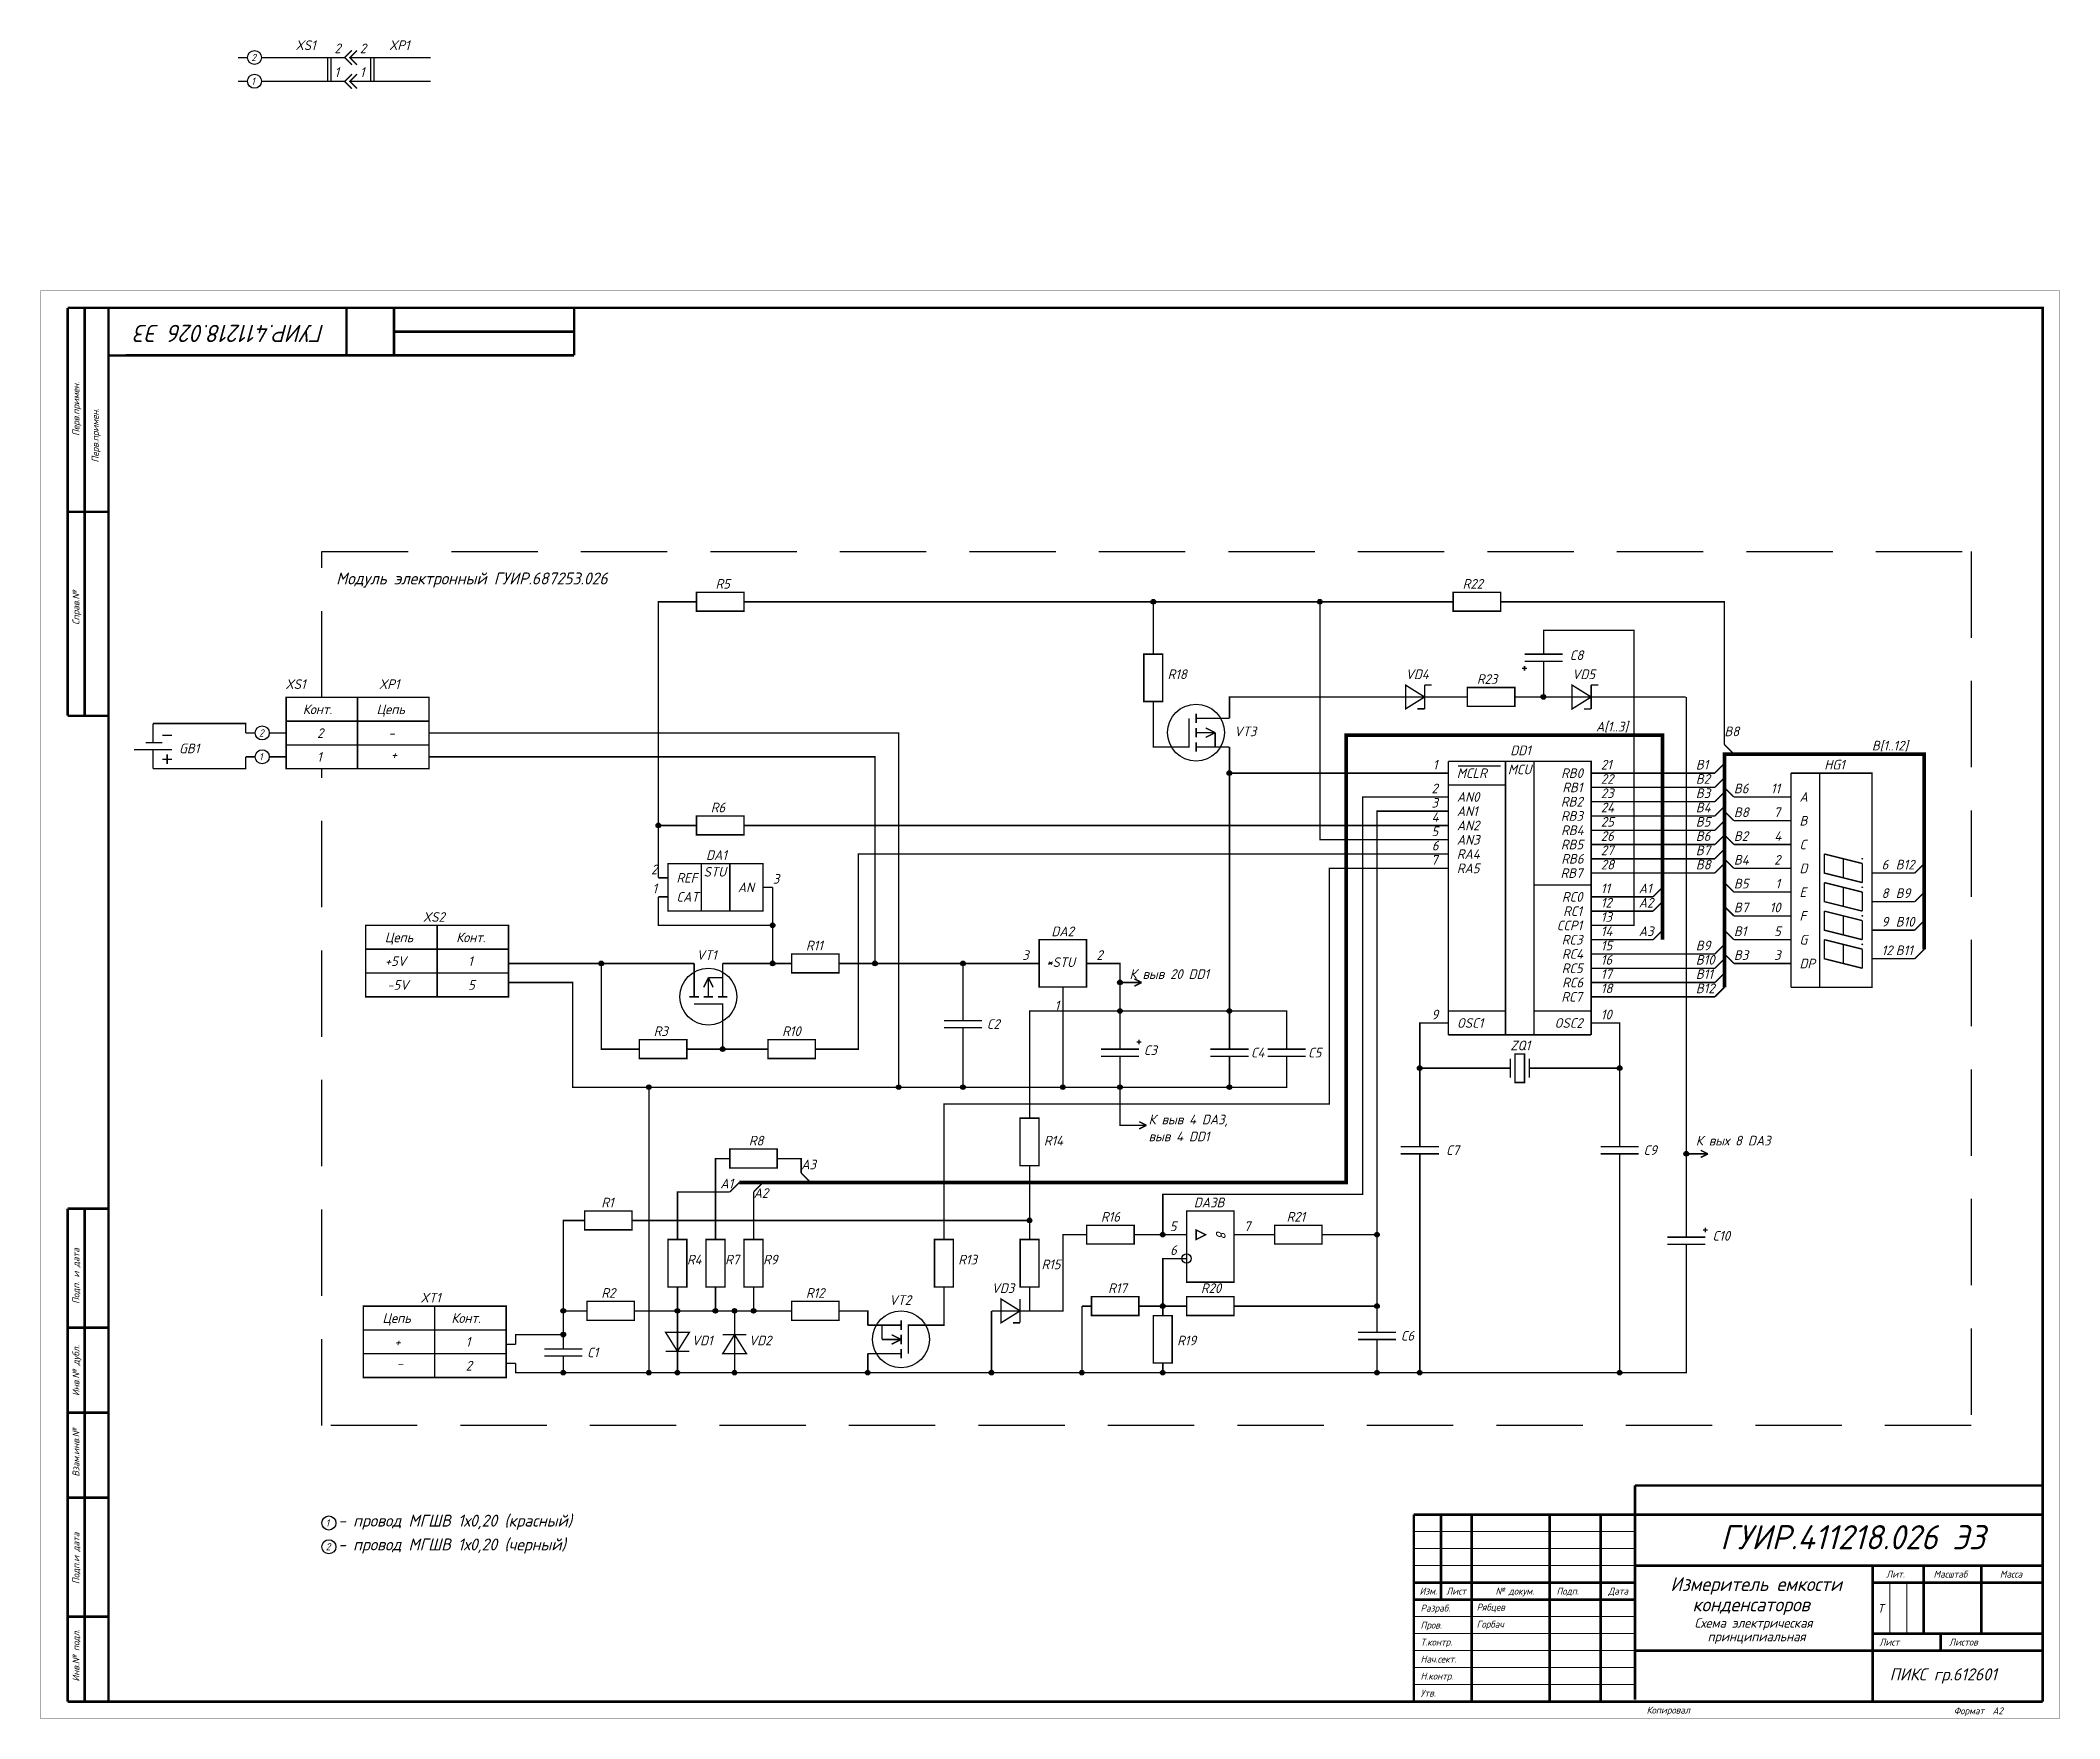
# Model space of a CAD drawing. Header units: millimetres. Extents: x 854 to 2227, y 131 to 625.
# Drawn here: x 1633 to 2227, y 131 to 625 of the extents above; entities that cross this region are included whole.
import ezdxf

# ---------------------------------------------------------------- set-up
doc = ezdxf.new("R2010")
doc.units = ezdxf.units.MM
doc.linetypes.add('штриховаяX2', pattern=[38.1, 25.4, -12.7])
doc.styles.add('GOST-2.304_Type-B_italic', font='GOST Common Italic.ttf')
doc.styles.add('PDF ISOCPEUR Italic', font='isocpeui.ttf')

msp = doc.modelspace()

# ---------------------------------------------------------------- texts
at = {"style": 'GOST-2.304_Type-B_italic'}
for s, height, p in [('XS1', 2.845, (1707.7, 621.76)), ('XP1', 2.845, (1735.24, 621.76)), ('2', 2.13, (1694.69, 618.5)), ('2', 2.84, (1719.18, 620.84)), ('2', 2.84, (1726.66, 620.84)), ('1', 2.13, (1694.69, 611.5)), ('1', 2.84, (1719.18, 613.84)), ('1', 2.84, (1726.66, 613.84)), ('Модуль электронный ГУИР.687253.026', 3.5, (1719.67, 464.57)), ('R5', 2.845, (1831.29, 463.31)), ('R22', 2.845, (2051.09, 463.31)), ('C8', 2.845, (2082.59, 442.31)), ('XS1', 2.845, (1704.73, 433.8)), ('XP1', 2.845, (1732.26, 433.8)), ('R18', 2.845, (1964.29, 436.71)), ('VD4', 2.845, (2034.29, 436.71)), ('R23', 2.845, (2055.29, 435.31)), ('VD5', 2.845, (2083.29, 436.71)), ('Конт.', 2.845, (1709.86, 426.4)), ('Цепь', 2.845, (1731.56, 426.4)), ('2', 2.13, (1696.98, 419.8)), ('2', 2.84, (1714.06, 419.4)), ('VT3', 2.845, (1983.89, 419.91)), ('A[1..3]', 2.845, (2090.29, 421.31)), ('B8', 2.845, (2128.09, 419.91)), ('GB1', 2.845, (1673.46, 414.9)), ('-', 2.84, (1735.06, 419.4)), ('DD1', 2.845, (2065.09, 414.31)), ('B[1..12]', 2.845, (2171.49, 415.71)), ('1', 2.13, (1696.98, 412.8)), ('1', 2.84, (1714.06, 412.4)), ('+', 2.84, (1735.76, 413.1)), ('1', 2.84, (2042.33, 410.11)), ('MCLR', 2.845, (2049.38, 407.62)), ('MCU', 2.845, (2064.39, 408.71)), ('RB0', 2.845, (2080.06, 407.62)), ('21', 2.845, (2091.74, 410.11)), ('B1', 2.845, (2119.69, 410.11)), ('HG1', 2.845, (2157.49, 410.11)), ('2', 2.84, (2041.92, 403.11)), ('RB1', 2.845, (2080.42, 403.42)), ('22', 2.845, (2091.74, 405.91)), ('23', 2.845, (2091.74, 401.71)), ('B2', 2.845, (2119.69, 405.91)), ('B3', 2.845, (2119.69, 401.71)), ('B6', 2.845, (2130.89, 403.11)), ('11', 2.845, (2141.77, 403.11)), ('R6', 2.845, (1829.89, 397.51)), ('3', 2.84, (2041.92, 398.91)), ('AN0', 2.845, (2049.38, 400.62)), ('AN1', 2.845, (2049.38, 396.42)), ('RB2', 2.845, (2080, 399.22)), ('24', 2.845, (2091.74, 397.51)), ('B4', 2.845, (2119.69, 397.51)), ('B8', 2.845, (2130.89, 396.11)), ('7', 2.84, (2142.6, 396.11)), ('A', 2.84, (2150.18, 400.62)), ('5', 2.84, (2041.92, 390.51)), ('4', 2.84, (2041.98, 394.71)), ('AN2', 2.845, (2049.38, 392.22)), ('RB3', 2.845, (2080, 395.02)), ('RB4', 2.845, (2080.06, 390.82)), ('25', 2.845, (2091.74, 393.31)), ('B5', 2.845, (2119.69, 393.31)), ('B', 2.84, (2150.18, 393.62)), ('DA1', 2.845, (1828.49, 383.51)), ('6', 2.84, (2042.03, 386.31)), ('AN3', 2.845, (2049.38, 388.02)), ('RA4', 2.845, (2049.38, 383.82)), ('RB5', 2.845, (2080, 386.62)), ('26', 2.845, (2091.74, 389.11)), ('27', 2.845, (2091.74, 384.91)), ('B6', 2.845, (2119.69, 389.11)), ('B7', 2.845, (2119.69, 384.91)), ('B2', 2.845, (2130.89, 389.11)), ('4', 2.84, (2142.78, 389.11)), ('C', 2.84, (2150.18, 386.62)), ('2', 2.84, (1812.32, 379.31)), ('STU', 2.845, (1827.79, 378.61)), ('7', 2.84, (2041.8, 382.11)), ('RA5', 2.845, (2049.38, 379.62)), ('RB7', 2.845, (2079.88, 378.22)), ('RB6', 2.845, (2080.12, 382.42)), ('28', 2.845, (2091.74, 380.71)), ('B8', 2.845, (2119.69, 380.71)), ('B4', 2.845, (2130.89, 382.11)), ('2', 2.84, (2142.72, 382.11)), ('D', 2.84, (2150.18, 379.62)), ('6', 2.84, (2174.34, 380.71)), ('B12', 2.845, (2178.49, 380.71)), ('1', 2.84, (1812.73, 373.71)), ('REF', 2.845, (1819.78, 376.82)), ('AN', 2.845, (1837.83, 374.02)), ('3', 2.84, (1848.14, 376.51)), ('11', 2.845, (2091.74, 373.71)), ('A1', 2.845, (2102.89, 373.71)), ('B5', 2.845, (2130.89, 375.11)), ('1', 2.84, (2143.13, 375.11)), ('E', 2.84, (2150.18, 372.62)), ('8', 2.84, (2174.34, 372.31)), ('B9', 2.845, (2178.49, 372.31)), ('CAT', 2.845, (1819.78, 371.22)), ('RC0', 2.845, (2080.3, 371.22)), ('RC1', 2.845, (2080.65, 367.02)), ('12', 2.845, (2091.74, 369.51)), ('A2', 2.845, (2102.89, 369.51)), ('B7', 2.845, (2130.89, 368.11)), ('10', 2.845, (2141.41, 368.11)), ('F', 2.84, (2150.18, 365.62)), ('XS2', 2.845, (1745.19, 365.31)), ('DA2', 2.845, (1930.08, 361.07)), ('CCP1', 2.845, (2078.76, 362.82)), ('13', 2.845, (2091.74, 365.31)), ('14', 2.845, (2091.74, 361.11)), ('A3', 2.845, (2102.89, 361.11)), ('B1', 2.845, (2130.89, 361.11)), ('5', 2.84, (2142.72, 361.11)), ('9', 2.84, (2174.34, 363.91)), ('B10', 2.845, (2178.49, 363.91)), ('Цепь', 2.845, (1733.99, 359.31)), ('Конт.', 2.845, (1754.99, 359.31)), ('VT1', 2.845, (1825.69, 354.11)), ('R11', 2.845, (1857.89, 356.91)), ('3', 2.84, (1921.52, 354.11)), ('2', 2.84, (1943.34, 354.11)), ('RC3', 2.845, (2080.24, 358.62)), ('RC4', 2.845, (2080.3, 354.42)), ('15', 2.845, (2091.74, 356.91)), ('B9', 2.845, (2119.69, 356.91)), ('B3', 2.845, (2130.89, 354.11)), ('3', 2.84, (2142.72, 354.11)), ('G', 2.84, (2150.18, 358.62)), ('12', 2.845, (2174.34, 355.51)), ('B11', 2.845, (2178.49, 355.51)), ('+5V', 2.845, (1733.99, 352.31)), ('1', 2.84, (1758.49, 352.31)), ('*STU', 2.845, (1928.59, 352.01)), ('К выв 20 DD1', 2.8448, (1953.09, 348.51)), ('RC5', 2.845, (2080.24, 350.22)), ('16', 2.845, (2091.74, 352.71)), ('17', 2.845, (2091.74, 348.51)), ('B10', 2.845, (2119.69, 352.71)), ('B11', 2.845, (2119.69, 348.51)), ('DP', 2.845, (2150.18, 351.62)), ('-5V', 2.845, (1734.69, 345.31)), ('5', 2.84, (1758.49, 345.31)), ('RC7', 2.845, (2080.12, 341.82)), ('RC6', 2.845, (2080.36, 346.02)), ('18', 2.845, (2091.74, 344.31)), ('B12', 2.845, (2119.69, 344.31)), ('1', 2.84, (1931.06, 339.29)), ('9', 2.84, (2041.92, 336.61)), ('10', 2.845, (2091.74, 336.61)), ('R3', 2.845, (1813.09, 331.71)), ('R10', 2.845, (1850.89, 331.71)), ('C2', 2.845, (1911.09, 333.81)), ('OSC1', 2.845, (2049.38, 334.12)), ('OSC2', 2.845, (2078.11, 334.12)), ('C3', 2.845, (1957.29, 326.11)), ('C4', 2.845, (1988.79, 325.41)), ('C5', 2.845, (2005.59, 325.41)), ('ZQ1', 2.845, (2065.09, 327.51)), ('выв 4 DD1', 2.845, (1958.69, 300.75)), ('К выв 4 DA3,', 2.8448, (1958.69, 305.73)), ('R8', 2.845, (1841.09, 299.51)), ('R14', 2.845, (1927.89, 299.51)), ('C7', 2.845, (2046.19, 296.71)), ('C9', 2.845, (2104.29, 296.71)), ('К вых 8 DA3', 2.8448, (2119.69, 299.51)), ('A3', 2.845, (1856.49, 292.51)), ('A1', 2.845, (1832.69, 286.91)), ('A2', 2.845, (1842.49, 284.11)), ('R1', 2.845, (1797.69, 281.31)), ('R16', 2.845, (1944.69, 277.11)), ('DA3B', 2.845, (1971.99, 281.31)), ('R21', 2.845, (1999.29, 277.11)), ('5', 2.84, (1964.91, 274.31)), ('7', 2.84, (1986.74, 274.31)), ('C10', 2.845, (2124.59, 271.51)), ('R4', 2.845, (1822.89, 264.51)), ('R7', 2.845, (1834.09, 264.51)), ('R9', 2.845, (1845.29, 264.51)), ('R13', 2.845, (1902.69, 264.51)), ('6', 2.84, (1965.03, 267.31)), ('R15', 2.845, (1927.19, 263.11)), ('XT1', 2.845, (1744.49, 253.31)), ('R2', 2.845, (1797.69, 254.71)), ('R12', 2.845, (1857.89, 254.71)), ('VT2', 2.845, (1882.39, 252.61)), ('VD3', 2.845, (1912.49, 256.11)), ('R17', 2.845, (1946.79, 256.11)), ('R20', 2.845, (1974.09, 256.11)), ('Цепь', 2.845, (1733.29, 247.31)), ('Конт.', 2.845, (1753.59, 247.31)), ('C6', 2.845, (2032.89, 242.11)), ('+', 2.84, (1736.79, 240.31)), ('1', 2.84, (1757.79, 240.31)), ('C1', 2.845, (1793.49, 237.21)), ('VD1', 2.845, (1824.29, 240.71)), ('VD2', 2.845, (1841.09, 240.71)), ('R19', 2.845, (1967.09, 240.71)), ('-', 2.84, (1737.49, 234.01)), ('2', 2.84, (1757.79, 233.31)), ('- провод МГШВ 1х0,20 (красный)', 3.5, (1720.26, 187.4)), ('1', 2.13, (1716.58, 187.39)), ('- провод МГШВ 1х0,20 (черный)', 3.5, (1720.26, 180.4)), ('ГУИР.411218.026 Э3', 7.112, (2126.86, 180.72)), ('2', 2.13, (1716.58, 180.39)), ('Измеритель емкости', 4.064, (2112.21, 168.45)), ('Лит.', 2.032, (2175.71, 172.4)), ('Масштаб', 2.032, (2189.64, 172.4)), ('Масса', 2.032, (2209.15, 172.4)), ('Изм.', 2.032, (2038.41, 167.4)), ('Лист', 2.032, (2046.27, 167.4)), ('№ докум.', 2.032, (2060.76, 167.4)), ('Подп.', 2.032, (2078.71, 167.4)), ('Дата', 2.032, (2093.94, 167.4)), ('Разраб.', 2.032, (2038.71, 162.4)), ('Рябцев', 2.032, (2055.21, 162.68)), ('конденсаторов', 4.064, (2118.71, 162.45)), ('Схема электрическая', 2.794, (2119.3, 157.65)), ('Пров.', 2.032, (2038.71, 157.4)), ('Горбач', 2.032, (2055.21, 157.68)), ('принципиальная', 2.794, (2123.14, 153.65)), ('Нач.сект.', 2.032, (2038.71, 147.4)), ('Т.контр.', 2.032, (2038.71, 152.4)), ('Лист', 2.032, (2173.71, 152.4)), ('Листов', 2.032, (2194.21, 152.4)), ('Н.контр.', 2.032, (2038.71, 142.4)), ('ПИКС гр.612601', 3.556, (2176.71, 142.15)), ('Утв.', 2.032, (2038.71, 137.4)), ('Копировал', 2.032, (2105.21, 132.4)), ('Формат  A2', 2.032, (2195.58, 132.18))]:
    msp.add_text(s, height=height, dxfattribs=at).set_placement(p)
for s, height, rotation, p in [('ГУИР.411218.026 Э3', 5.08, 180, (1716.35, 540.93)), ('Перв.примен.', 2.032, 90, (1644.14, 508.23)), ('Перв.примен.', 2.032, 90, (1649.82, 500.42)), ('Справ.№', 2.032, 90, (1644.14, 452.67)), ('8', 2.84, 270, (1978.5, 274.65)), ('Подп. и дата', 2.032, 90, (1644.14, 252.9)), ('Инв.№ дубл.', 2.032, 90, (1644.14, 225.82)), ('Взам.инв.№', 2.032, 90, (1644.14, 202.08)), ('Подп.и дата', 2.032, 90, (1644.14, 170.48)), ('Инв.№ подл.', 2.032, 90, (1644.14, 141.82))]:
    msp.add_text(s, height=height, rotation=rotation, dxfattribs=at).set_placement(p)
at = {"insert": (2173.17, 162.09), "char_height": 2.5, "attachment_point": 7, "style": 'PDF ISOCPEUR Italic'}
msp.add_mtext('Т', dxfattribs=at)

# ---------------------------------------------------------------- linework, layer by layer
at = {"linetype": 'штриховаяX2'}
for p, q in [((1715.46, 431.34), (1715.46, 474.29)), ((1715.46, 474.29), (2200.73, 474.29)), ((2200.73, 474.29), (2200.73, 217.18)), ((1715.46, 217.18), (1715.46, 410.34)), ((2200.73, 217.18), (1715.46, 217.18))]:
    msp.add_line(p, q, dxfattribs=at)
for points, const_width in [([(1693.58, 619.54), (1690.78, 619.54)], 0.42), ([(1697.78, 619.54), (1702.68, 619.54)], 0.42), ([(1702.68, 619.54), (1722.18, 619.54)], 0.42), ([(1717.18, 612.54), (1717.18, 619.54)], 0.42), ([(1718.18, 612.54), (1718.18, 619.54)], 0.42), ([(1724.3, 617.41), (1722.18, 619.54), (1724.3, 621.66)], 0.42), ([(1725.8, 617.41), (1723.68, 619.54), (1725.8, 621.66)], 0.42), ([(1723.68, 619.54), (1744.68, 619.54)], 0.42), ([(1729.8, 612.54), (1729.8, 619.54)], 0.42), ([(1730.8, 612.54), (1730.8, 619.54)], 0.42), ([(1744.68, 619.54), (1747.48, 619.54)], 0.42), ([(1693.58, 612.54), (1690.78, 612.54)], 0.42), ([(1697.78, 612.54), (1702.68, 612.54)], 0.42), ([(1702.68, 612.54), (1722.18, 612.54)], 0.42), ([(1724.3, 610.41), (1722.18, 612.54), (1724.3, 614.66)], 0.42), ([(1725.8, 610.41), (1723.68, 612.54), (1725.8, 614.66)], 0.42), ([(1723.68, 612.54), (1744.68, 612.54)], 0.42), ([(1744.68, 612.54), (1747.48, 612.54)], 0.42), ([(1632.71, 550.92), (2226.67, 550.92), (2226.67, 130.96), (1632.71, 130.96), (1632.71, 550.92)], 0.0991), ([(1640.71, 425.92), (1640.71, 545.92)], 0.749), ([(1640.71, 545.92), (1652.71, 545.92)], 0.749), ([(1645.71, 545.92), (1645.71, 425.92)], 0.749), ([(1652.71, 135.92), (1652.71, 545.92), (2221.71, 545.92), (2221.71, 135.92)], 0.749), ([(1722.71, 545.92), (1722.71, 531.92)], 0.749), ([(1736.71, 531.98), (1736.71, 545.95)], 0.749), ([(1789.71, 545.92), (1789.71, 531.92)], 0.749), ([(1736.71, 538.92), (1789.71, 538.92)], 0.749), ([(1789.68, 531.98), (1652.71, 531.92)], 0.749), ([(1652.71, 485.92), (1640.71, 485.92)], 0.749), ([(1814.49, 378.25), (1814.49, 393.65), (1814.49, 459.45), (1822.89, 459.45)], 0.42), ([(1825.69, 459.45), (1822.89, 459.45)], 0.42), ([(1825.69, 462.25), (1839.63, 462.25), (1839.63, 456.7), (1825.69, 456.7), (1825.69, 462.25)], 0.42), ([(1839.69, 459.45), (1842.49, 459.45)], 0.42), ([(2045.49, 459.45), (2009.09, 459.45), (1960.09, 459.45), (1842.49, 459.45)], 0.42), ([(1960.09, 446.85), (1960.09, 459.45)], 0.42), ([(2044.09, 389.45), (2009.09, 389.45), (2009.09, 459.45)], 0.42), ([(2048.29, 459.45), (2045.49, 459.45)], 0.42), ([(2048.29, 462.25), (2062.24, 462.25), (2062.24, 456.7), (2048.29, 456.7), (2048.29, 462.25)], 0.42), ([(2062.29, 459.45), (2065.09, 459.45)], 0.42), ([(2065.09, 459.45), (2128.09, 459.45), (2128.09, 417.45)], 0.42), ([(1960.09, 444.05), (1960.09, 446.85)], 0.42), ([(2091.69, 364.25), (2101.49, 364.25), (2101.49, 451.05), (2074.89, 451.05), (2074.89, 451.05), (2074.89, 446.85)], 0.42), ([(2074.89, 444.05), (2074.89, 446.85)], 0.42), ([(1957.29, 444.05), (1962.84, 444.05), (1962.84, 430.11), (1957.29, 430.11), (1957.29, 444.05)], 0.42), ([(2068.59, 439.85), (2069.99, 439.85)], 0.42), ([(2080.49, 444.05), (2069.29, 444.05)], 0.42), ([(2069.29, 441.95), (2080.49, 441.95)], 0.42), ([(2069.29, 439.15), (2069.29, 440.55)], 0.42), ([(2074.89, 441.95), (2074.89, 439.15)], 0.42), ([(2039.89, 427.95), (2039.89, 434.95)], 0.42), ([(2039.89, 434.95), (2041.99, 434.95)], 0.42), ([(2052.5, 434.25), (2066.44, 434.25), (2066.44, 428.71), (2052.5, 428.71), (2052.5, 434.25)], 0.42), ([(2074.89, 439.15), (2074.89, 431.45), (2074.89, 431.45)], 0.42), ([(2088.89, 427.94), (2088.89, 434.94)], 0.42), ([(2088.89, 434.94), (2090.99, 434.94)], 0.42), ([(1704.96, 410.34), (1704.96, 431.34), (1746.96, 431.34), (1746.96, 410.34), (1704.96, 410.34)], 0.42), ([(1725.96, 410.34), (1725.96, 431.34)], 0.42), ([(1960.09, 430.05), (1960.09, 427.25)], 0.42), ([(2031.49, 431.45), (1982.49, 431.45), (1982.49, 431.45), (1982.49, 427.95)], 0.42), ([(1982.49, 425.15), (1982.49, 427.95)], 0.42), ([(2034.29, 431.45), (2031.49, 431.45)], 0.42), ([(2039.89, 431.45), (2034.29, 431.45)], 0.42), ([(2039.89, 427.95), (2037.79, 427.95)], 0.42), ([(2039.89, 431.45), (2042.69, 431.45)], 0.42), ([(2042.69, 431.45), (2049.69, 431.45)], 0.42), ([(2052.49, 431.45), (2049.69, 431.45)], 0.42), ([(2066.49, 431.45), (2069.29, 431.45)], 0.42), ([(2069.29, 431.45), (2074.89, 431.45), (2080.49, 431.45)], 0.42), ([(2083.29, 431.44), (2080.49, 431.44)], 0.42), ([(2088.89, 431.44), (2083.29, 431.44)], 0.42), ([(2088.89, 427.94), (2086.79, 427.94)], 0.42), ([(2088.89, 431.44), (2091.69, 431.44)], 0.42), ([(2091.69, 431.44), (2116.89, 431.44), (2116.89, 431.45), (2116.89, 275.34)], 0.42), ([(1652.71, 425.92), (1640.71, 425.92)], 0.749), ([(1665.76, 420.84), (1665.76, 423.64)], 0.42), ([(1693.06, 420.83), (1693.06, 420.83), (1693.06, 423.64), (1665.76, 423.64)], 0.42), ([(1704.96, 424.34), (1746.96, 424.34)], 0.42), ([(1960.09, 427.25), (1960.09, 427.25), (1960.09, 416.75), (1960.79, 416.75)], 0.42), ([(1970.59, 425.15), (1970.59, 416.75), (1963.59, 416.75)], 0.42), ([(1972.69, 423.75), (1972.69, 426.55)], 0.42), ([(1972.69, 425.15), (1982.49, 425.15)], 0.42), ([(1972.69, 419.55), (1972.69, 422.35)], 0.42), ([(1978.29, 420.95), (1975.49, 422.35)], 0.42), ([(1660.16, 415.94), (1671.36, 415.94)], 0.42), ([(1663.66, 418.04), (1668.56, 418.04)], 0.42), ([(1665.76, 420.84), (1665.76, 418.04)], 0.42), ([(1665.76, 415.94), (1665.76, 413.14)], 0.42), ([(1668.56, 420.14), (1671.36, 420.14)], 0.42), ([(1695.86, 420.84), (1693.06, 420.84)], 0.42), ([(1700.06, 420.84), (1704.96, 420.84)], 0.42), ([(1704.96, 417.34), (1746.96, 417.34)], 0.42), ([(1746.96, 420.84), (1749.76, 420.84)], 0.42), ([(1885.17, 316.67), (1885.17, 420.84), (1749.76, 420.84)], 0.42), ([(2109.89, 360.05), (2109.89, 420.25), (2016.79, 420.25), (2016.79, 288.65), (1852.29, 288.65), (1838.29, 288.65)], 1.05), ([(1963.59, 416.75), (1960.79, 416.75)], 0.42), ([(1972.69, 420.95), (1978.29, 420.95)], 0.42), ([(1972.69, 415.35), (1972.69, 418.15)], 0.42), ([(1972.69, 416.75), (1982.49, 416.75)], 0.42), ([(1978.29, 420.95), (1975.49, 419.55)], 0.42), ([(1978.29, 420.95), (1978.29, 416.75)], 0.42), ([(1982.49, 416.75), (1982.49, 413.95)], 0.42), ([(2130.89, 414.65), (2128.09, 417.45)], 0.42), ([(1693.06, 413.83), (1693.06, 413.83), (1693.06, 410.34), (1665.76, 410.34)], 0.42), ([(1665.76, 413.14), (1665.76, 410.34)], 0.42), ([(1668.56, 413.14), (1671.36, 413.14)], 0.42), ([(1669.96, 414.54), (1669.96, 411.74)], 0.42), ([(1695.86, 413.84), (1693.06, 413.84)], 0.42), ([(1700.06, 413.84), (1704.96, 413.84)], 0.42), ([(1746.96, 413.84), (1749.76, 413.84)], 0.42), ([(1749.76, 413.84), (1878.19, 413.84), (1878.19, 353.05)], 0.42), ([(1982.49, 330.64), (1982.49, 330.65), (1982.49, 339.05), (1982.49, 339.05), (1982.49, 409.05), (1982.49, 409.05), (1982.49, 413.95)], 0.42), ([(2088.89, 332.05), (2088.89, 412.55), (2046.89, 412.55)], 0.42), ([(2046.89, 412.55), (2046.89, 332.05)], 0.42), ([(2049.69, 411.15), (2062.29, 411.15)], 0.42), ([(2063.69, 412.55), (2063.69, 332.05)], 0.42), ([(2072.09, 332.05), (2072.09, 412.55)], 0.42), ([(2125.29, 409.05), (2128.09, 411.85)], 0.42), ([(2128.09, 346.05), (2128.09, 414.65), (2186.89, 414.65), (2186.89, 357.25)], 1.05), ([(2044.09, 409.05), (1982.49, 409.05), (1982.49, 409.05)], 0.42), ([(2046.89, 409.05), (2044.09, 409.05)], 0.42), ([(2046.89, 405.55), (2063.69, 405.55)], 0.42), ([(2088.89, 409.05), (2091.69, 409.05)], 0.42), ([(2088.89, 404.85), (2091.69, 404.85)], 0.42), ([(2091.69, 409.05), (2125.29, 409.05)], 0.42), ([(2091.69, 404.85), (2125.29, 404.85)], 0.42), ([(2125.29, 404.85), (2128.09, 407.65)], 0.42), ([(2128.09, 404.85), (2130.89, 402.05)], 0.42), ([(2147.7, 346.05), (2147.7, 409.05)], 0.42), ([(2147.7, 346.05), (2171.5, 346.05), (2171.5, 409.05), (2147.7, 409.05)], 0.42), ([(2156.1, 409.05), (2156.1, 346.05)], 0.42), ([(2044.09, 402.05), (2021.69, 402.05), (2021.69, 285.15), (1962.89, 285.15), (1962.89, 279.55), (1962.89, 273.25)], 0.42), ([(2044.09, 397.85), (2025.89, 397.85), (2025.89, 273.25), (2016.09, 273.25), (2012.59, 273.25)], 0.42), ([(2046.89, 402.05), (2044.09, 402.05)], 0.42), ([(2046.89, 397.85), (2044.09, 397.85)], 0.42), ([(2088.89, 400.65), (2091.69, 400.65)], 0.42), ([(2091.69, 400.65), (2125.29, 400.65)], 0.42), ([(2125.29, 400.65), (2128.09, 403.45)], 0.42), ([(2125.29, 396.45), (2128.09, 399.25)], 0.42), ([(2128.09, 397.85), (2130.89, 395.05)], 0.42), ([(2144.9, 402.05), (2130.89, 402.05), (2130.89, 402.05)], 0.42), ([(2147.7, 402.05), (2144.9, 402.05)], 0.42), ([(1822.89, 393.65), (1814.49, 393.65)], 0.42), ([(1825.69, 393.65), (1822.89, 393.65)], 0.42), ([(1825.69, 396.45), (1839.63, 396.45), (1839.63, 390.9), (1825.69, 390.9), (1825.69, 396.45)], 0.42), ([(1839.69, 393.65), (1842.49, 393.65)], 0.42), ([(2044.09, 393.65), (1842.49, 393.65)], 0.42), ([(2046.89, 393.65), (2044.09, 393.65)], 0.42), ([(2088.89, 396.45), (2091.69, 396.45)], 0.42), ([(2088.89, 392.25), (2091.69, 392.25)], 0.42), ([(2091.69, 396.45), (2125.29, 396.45)], 0.42), ([(2091.69, 392.25), (2125.29, 392.25)], 0.42), ([(2125.29, 392.25), (2128.09, 395.05)], 0.42), ([(2144.9, 395.05), (2130.89, 395.05), (2130.89, 395.05)], 0.42), ([(2147.7, 395.05), (2144.9, 395.05)], 0.42), ([(2046.89, 389.45), (2044.09, 389.45)], 0.42), ([(2088.89, 388.05), (2091.69, 388.05)], 0.42), ([(2091.69, 388.05), (2125.29, 388.05), (2125.29, 388.05)], 0.42), ([(2125.29, 388.05), (2128.09, 390.85)], 0.42), ([(2125.29, 383.85), (2128.09, 386.65)], 0.42), ([(2128.09, 390.85), (2130.89, 388.05)], 0.42), ([(2144.9, 388.05), (2130.89, 388.05)], 0.42), ([(2147.7, 388.05), (2144.9, 388.05)], 0.42), ([(1817.29, 382.44), (1845.24, 382.44), (1845.24, 368.5), (1817.29, 368.5), (1817.29, 382.44)], 0.42), ([(1827.09, 382.45), (1827.09, 368.45)], 0.42), ([(1835.49, 382.45), (1835.49, 368.45)], 0.42), ([(2044.09, 385.25), (1873.29, 385.25), (1873.29, 327.85), (1863.49, 327.85)], 0.42), ([(1898.49, 274.65), (1898.49, 311.75), (2011.89, 311.75), (2011.89, 381.05), (2044.09, 381.05)], 0.42), ([(2046.89, 385.25), (2044.09, 385.25)], 0.42), ([(2046.89, 381.05), (2044.09, 381.05)], 0.42), ([(2088.89, 383.85), (2091.69, 383.85)], 0.42), ([(2091.69, 383.85), (2125.29, 383.85)], 0.42), ([(2125.29, 379.65), (2128.09, 382.45)], 0.42), ([(2128.09, 383.85), (2130.89, 381.05)], 0.42), ([(2144.9, 381.05), (2130.89, 381.05), (2130.89, 381.05)], 0.42), ([(2147.7, 381.05), (2144.9, 381.05)], 0.42), ([(2157.5, 385.25), (2163.1, 383.85)], 0.42), ([(2157.5, 385.25), (2157.5, 379.65), (2163.1, 378.25)], 0.42), ([(2163.1, 378.25), (2163.1, 383.85)], 0.42), ([(2163.1, 383.85), (2168.7, 382.45)], 0.42), ([(2163.1, 383.85), (2163.1, 378.25), (2168.7, 376.85)], 0.42), ([(2168.7, 376.85), (2168.7, 382.45)], 0.42), ([(2184.09, 379.65), (2186.89, 382.45)], 0.42), ([(1817.29, 378.25), (1814.49, 378.25)], 0.42), ([(1845.29, 375.45), (1848.09, 375.45)], 0.42), ([(1848.09, 375.45), (1848.09, 364.25), (1848.09, 353.05)], 0.42), ([(2088.89, 376.15), (2072.09, 376.15)], 0.42), ([(2088.89, 379.65), (2091.69, 379.65)], 0.42), ([(2091.69, 379.65), (2125.29, 379.65)], 0.42), ([(2109.89, 375.45), (2107.09, 372.65)], 0.42), ([(2128.09, 376.85), (2130.89, 374.05)], 0.42), ([(2157.5, 376.85), (2163.1, 375.45)], 0.42), ([(2157.5, 376.85), (2157.5, 371.25), (2163.1, 369.85)], 0.42), ([(2163.1, 369.85), (2163.1, 375.45)], 0.42), ([(2163.1, 375.45), (2168.7, 374.05)], 0.42), ([(2163.1, 375.45), (2163.1, 369.85), (2168.7, 368.45)], 0.42), ([(2171.5, 379.65), (2174.3, 379.65)], 0.42), ([(2174.3, 379.65), (2184.09, 379.65), (2184.09, 379.65)], 0.42), ([(1817.29, 372.65), (1814.49, 372.65)], 0.42), ([(1814.49, 372.65), (1814.49, 364.25), (1848.09, 364.25)], 0.42), ([(2088.89, 372.65), (2091.69, 372.65)], 0.42), ([(2088.89, 368.45), (2091.69, 368.45)], 0.42), ([(2091.69, 372.65), (2107.09, 372.65)], 0.42), ([(2091.69, 368.45), (2107.09, 368.45)], 0.42), ([(2109.89, 371.25), (2107.09, 368.45)], 0.42), ([(2128.09, 369.85), (2130.89, 367.05)], 0.42), ([(2144.9, 374.05), (2130.89, 374.05), (2130.89, 374.05)], 0.42), ([(2147.7, 374.05), (2144.9, 374.05)], 0.42), ([(2157.5, 368.45), (2163.1, 367.05)], 0.42), ([(2157.5, 368.45), (2157.5, 362.85), (2163.1, 361.45)], 0.42), ([(2168.7, 368.45), (2168.7, 374.05)], 0.42), ([(2171.5, 371.25), (2174.3, 371.25)], 0.42), ([(2174.3, 371.25), (2184.09, 371.25)], 0.42), ([(2186.89, 374.05), (2184.09, 371.25)], 0.42), ([(1728.39, 343.25), (1728.39, 364.25), (1770.39, 364.25), (1770.39, 343.25), (1728.39, 343.25)], 0.42), ([(1749.39, 343.25), (1749.39, 364.25)], 0.42), ([(2088.89, 364.25), (2091.69, 364.25)], 0.42), ([(2109.89, 362.85), (2107.09, 360.05)], 0.42), ([(2128.09, 362.85), (2130.89, 360.05)], 0.42), ([(2144.9, 367.05), (2130.89, 367.05), (2130.89, 367.05)], 0.42), ([(2147.7, 367.05), (2144.9, 367.05)], 0.42), ([(2163.1, 361.45), (2163.1, 367.05)], 0.42), ([(2163.1, 367.05), (2168.7, 365.65)], 0.42), ([(2163.1, 367.05), (2163.1, 361.45), (2168.7, 360.05)], 0.42), ([(2168.7, 360.05), (2168.7, 365.65)], 0.42), ([(2171.5, 362.85), (2174.3, 362.85)], 0.42), ([(2174.3, 362.85), (2184.09, 362.85), (2184.09, 362.85)], 0.42), ([(2186.89, 365.65), (2184.09, 362.85)], 0.42), ([(1728.39, 357.25), (1770.39, 357.25)], 0.42), ([(1926.5, 360.05), (1940.43, 360.05), (1940.43, 346.11), (1926.5, 346.11), (1926.5, 360.05)], 0.42), ([(2088.89, 360.05), (2091.69, 360.05)], 0.42), ([(2091.69, 360.05), (2107.09, 360.05)], 0.42), ([(2125.29, 355.85), (2128.09, 358.65)], 0.42), ([(2144.9, 360.05), (2130.89, 360.05), (2130.89, 360.05)], 0.42), ([(2147.7, 360.05), (2144.9, 360.05)], 0.42), ([(2157.5, 360.05), (2163.1, 358.65)], 0.42), ([(2157.5, 360.05), (2157.5, 354.45), (2163.1, 353.05)], 0.42), ([(2163.1, 353.05), (2163.1, 358.65)], 0.42), ([(2163.1, 358.65), (2168.7, 357.25)], 0.42), ([(2163.1, 358.65), (2163.1, 353.05), (2168.7, 351.65)], 0.42), ([(2168.7, 351.65), (2168.7, 357.25)], 0.42), ([(2186.89, 357.25), (2184.09, 354.45)], 0.42), ([(1770.39, 353.05), (1773.19, 353.05)], 0.42), ([(1773.19, 353.05), (1797.69, 353.05)], 0.42), ([(1822.19, 353.05), (1797.69, 353.05), (1797.69, 353.05), (1797.69, 327.85), (1806.09, 327.85)], 0.42), ([(1824.99, 353.05), (1822.19, 353.05)], 0.42), ([(1824.99, 343.25), (1824.99, 353.05)], 0.42), ([(1833.39, 343.25), (1833.39, 353.05)], 0.42), ([(1833.39, 353.05), (1836.19, 353.05)], 0.42), ([(1836.19, 353.05), (1848.09, 353.05), (1853.7, 353.05), (1850.89, 353.05)], 0.42), ([(1853.7, 355.85), (1867.64, 355.85), (1867.64, 350.3), (1853.7, 350.3), (1853.7, 355.85)], 0.42), ([(1867.69, 353.05), (1870.49, 353.05)], 0.42), ([(1870.49, 353.05), (1878.19, 353.05), (1904.09, 353.05), (1904.09, 339.05)], 0.42), ([(1904.09, 353.05), (1923.69, 353.05)], 0.42), ([(1926.49, 353.05), (1923.69, 353.05)], 0.42), ([(1940.49, 353.05), (1943.29, 353.05)], 0.42), ([(1943.29, 353.05), (1950.29, 353.05), (1950.29, 347.45), (1950.29, 339.05), (1950.29, 330.65), (1950.29, 330.64)], 0.42), ([(2088.89, 355.85), (2091.69, 355.85)], 0.42), ([(2088.89, 351.65), (2091.69, 351.65)], 0.42), ([(2091.69, 355.85), (2125.29, 355.85)], 0.42), ([(2091.69, 351.65), (2125.29, 351.65)], 0.42), ([(2125.29, 351.65), (2128.09, 354.45)], 0.42), ([(2128.09, 355.85), (2130.89, 353.05)], 0.42), ([(2144.9, 353.05), (2130.89, 353.05), (2130.89, 353.05)], 0.42), ([(2147.7, 353.05), (2144.9, 353.05)], 0.42), ([(2171.5, 354.45), (2174.3, 354.45)], 0.42), ([(2174.3, 354.45), (2184.09, 354.45), (2184.09, 354.45)], 0.42), ([(1728.39, 350.25), (1770.39, 350.25)], 0.42), ([(1770.39, 347.45), (1773.19, 347.45)], 0.42), ([(1999.29, 322.94), (1999.29, 316.65), (1982.49, 316.65), (1885.19, 316.65), (1811.69, 316.65), (1789.29, 316.65), (1789.29, 318.05), (1789.29, 347.45), (1773.19, 347.45)], 0.42), ([(1829.19, 348.85), (1827.79, 346.05)], 0.42), ([(1829.19, 343.25), (1829.19, 348.85)], 0.42), ([(1829.19, 348.85), (1830.59, 346.05)], 0.42), ([(1829.19, 348.85), (1833.39, 348.85)], 0.42), ([(1933.49, 346.05), (1933.49, 343.25)], 0.42), ([(1953.09, 347.45), (1950.29, 347.45)], 0.42), ([(1953.09, 347.45), (1956.65, 347.45)], 0.42), ([(1956.65, 347.45), (1954.52, 348.51)], 0.42), ([(1956.65, 347.45), (1954.52, 346.38)], 0.42), ([(2088.89, 347.45), (2091.69, 347.45)], 0.42), ([(2091.69, 347.45), (2125.29, 347.45)], 0.42), ([(2125.29, 347.45), (2128.09, 350.25)], 0.42), ([(2125.29, 343.25), (2128.09, 346.05)], 0.42), ([(1826.39, 343.25), (1823.59, 343.25)], 0.42), ([(1824.99, 341.15), (1833.39, 341.15), (1833.39, 334.15)], 0.42), ([(1830.59, 343.25), (1827.79, 343.25)], 0.42), ([(1834.79, 343.25), (1831.99, 343.25)], 0.42), ([(1904.09, 336.25), (1904.09, 339.05)], 0.42), ([(1923.69, 310.35), (1923.69, 339.04), (1923.69, 339.05), (1950.29, 339.05)], 0.42), ([(1933.49, 343.25), (1933.49, 316.65)], 0.42), ([(1950.29, 339.05), (1982.49, 339.05)], 0.42), ([(1999.29, 330.64), (1999.29, 339.04), (1999.29, 339.05), (1982.49, 339.05)], 0.42), ([(2063.69, 339.05), (2046.89, 339.05)], 0.42), ([(2072.09, 339.05), (2088.89, 339.05)], 0.42), ([(2088.89, 343.25), (2091.69, 343.25)], 0.42), ([(2091.69, 343.25), (2125.29, 343.25)], 0.42), ([(1833.39, 334.15), (1833.39, 331.35)], 0.42), ([(1909.69, 336.25), (1898.49, 336.25)], 0.42), ([(1898.49, 334.15), (1909.69, 334.15)], 0.42), ([(1904.09, 334.15), (1904.09, 331.35)], 0.42), ([(2044.09, 335.55), (2038.49, 335.55), (2038.49, 322.25), (2038.49, 322.25), (2038.49, 301.95)], 0.42), ([(2046.89, 335.55), (2044.09, 335.55)], 0.42), ([(2091.69, 335.55), (2097.29, 335.55), (2097.29, 335.54), (2097.29, 322.24), (2097.29, 322.25), (2073.49, 322.25)], 0.42), ([(2088.89, 335.55), (2091.69, 335.55)], 0.42), ([(1808.89, 327.85), (1806.09, 327.85)], 0.42), ([(1808.89, 330.65), (1822.83, 330.65), (1822.83, 325.1), (1808.89, 325.1), (1808.89, 330.65)], 0.42), ([(1822.89, 327.85), (1825.69, 327.85)], 0.42), ([(1833.39, 331.35), (1833.39, 327.85), (1825.69, 327.85)], 0.42), ([(1843.89, 327.85), (1833.39, 327.85)], 0.42), ([(1846.69, 327.85), (1843.89, 327.85)], 0.42), ([(1846.69, 330.65), (1860.64, 330.65), (1860.64, 325.1), (1846.69, 325.1), (1846.69, 330.65)], 0.42), ([(1860.69, 327.85), (1863.49, 327.85)], 0.42), ([(1904.09, 331.35), (1904.09, 316.65)], 0.42), ([(1955.89, 327.84), (1944.69, 327.84)], 0.42), ([(1950.29, 327.84), (1950.29, 330.64)], 0.42), ([(1956.59, 329.94), (1955.19, 329.94)], 0.42), ([(1955.89, 330.64), (1955.89, 329.24)], 0.42), ([(1988.09, 327.84), (1976.89, 327.84)], 0.42), ([(1982.49, 327.84), (1982.49, 330.64)], 0.42), ([(2004.89, 327.84), (1993.69, 327.84)], 0.42), ([(1999.29, 327.84), (1999.29, 330.64)], 0.42), ([(2046.89, 332.05), (2088.89, 332.05)], 0.42), ([(1944.69, 325.74), (1955.89, 325.74)], 0.42), ([(1950.29, 325.74), (1950.29, 322.94)], 0.42), ([(1954.49, 305.45), (1950.29, 305.45), (1950.29, 316.65), (1950.29, 316.65), (1950.29, 322.94)], 0.42), ([(1976.89, 325.74), (1988.09, 325.74)], 0.42), ([(1982.49, 325.74), (1982.49, 322.94)], 0.42), ([(1982.49, 322.94), (1982.49, 316.65), (1982.49, 316.65)], 0.42), ([(1993.69, 325.74), (2004.89, 325.74)], 0.42), ([(1999.29, 325.74), (1999.29, 322.94)], 0.42), ([(2038.49, 322.25), (2062.29, 322.25)], 0.42), ([(2065.09, 322.25), (2062.29, 322.25)], 0.42), ([(2065.09, 319.45), (2065.09, 325.05)], 0.42), ([(2066.49, 318.05), (2066.49, 326.45), (2069.29, 326.45), (2069.29, 318.05), (2066.49, 318.05)], 0.42), ([(2070.69, 319.45), (2070.69, 325.05)], 0.42), ([(2070.69, 322.25), (2073.49, 322.25)], 0.42), ([(2097.29, 301.95), (2097.29, 322.25), (2097.29, 322.25)], 0.42), ([(1811.69, 232.65), (1811.69, 315.95), (1811.69, 316.65)], 0.42), ([(1923.69, 307.55), (1923.69, 310.35)], 0.42), ([(1920.89, 307.54), (1926.44, 307.54), (1926.44, 293.6), (1920.89, 293.6), (1920.89, 307.54)], 0.42), ([(1954.49, 305.45), (1958.05, 305.45)], 0.42), ([(1958.05, 305.45), (1955.92, 306.51)], 0.42), ([(1958.05, 305.45), (1955.92, 304.38)], 0.42), ([(1835.5, 298.45), (1849.43, 298.45), (1849.43, 292.9), (1835.5, 292.9), (1835.5, 298.45)], 0.42), ([(2044.09, 299.15), (2032.89, 299.15)], 0.42), ([(2032.89, 297.05), (2044.09, 297.05)], 0.42), ([(2038.49, 299.15), (2038.49, 301.95)], 0.42), ([(2038.49, 297.05), (2038.49, 294.25)], 0.42), ([(2102.89, 299.15), (2091.69, 299.15)], 0.42), ([(2091.69, 297.05), (2102.89, 297.05)], 0.42), ([(2097.29, 299.15), (2097.29, 301.95)], 0.42), ([(2097.29, 297.05), (2097.29, 294.25)], 0.42), ([(2119.69, 297.05), (2116.89, 297.05)], 0.42), ([(2119.69, 297.05), (2123.25, 297.05)], 0.42), ([(2123.25, 297.05), (2121.12, 298.11)], 0.42), ([(2123.25, 297.05), (2121.12, 295.98)], 0.42), ([(1831.29, 274.65), (1831.29, 295.65), (1832.69, 295.65), (1832.69, 295.65)], 0.42), ([(1835.49, 295.65), (1832.69, 295.65)], 0.42), ([(1849.49, 295.65), (1852.29, 295.65)], 0.42), ([(1852.29, 295.65), (1856.49, 295.65), (1856.49, 291.45)], 0.42), ([(1859.29, 288.65), (1856.49, 291.45)], 0.42), ([(1923.69, 293.55), (1923.69, 290.75)], 0.42), ([(2025.89, 232.65), (2038.49, 232.65), (2038.49, 294.25)], 0.42), ([(2038.49, 232.65), (2097.29, 232.65), (2097.29, 294.25)], 0.42), ([(1923.69, 290.75), (1923.69, 277.45), (1923.69, 277.45), (1809.59, 277.45)], 0.42), ([(1835.49, 285.85), (1820.09, 285.85), (1820.09, 274.65)], 0.42), ([(1835.49, 285.85), (1838.29, 288.65)], 0.42), ([(1842.49, 285.85), (1845.29, 288.65)], 0.42), ([(1842.49, 285.85), (1842.49, 274.65)], 0.42), ([(1640.71, 280.92), (1640.71, 135.92)], 0.749), ([(1652.71, 280.92), (1640.71, 280.92)], 0.749), ([(1645.71, 280.92), (1645.71, 135.92)], 0.749), ([(1792.79, 280.25), (1806.73, 280.25), (1806.73, 274.71), (1792.79, 274.71), (1792.79, 280.25)], 0.42), ([(1969.9, 280.25), (1983.84, 280.25), (1983.84, 259.3), (1969.9, 259.3), (1969.9, 280.25)], 0.42), ([(1789.99, 277.45), (1786.49, 277.45), (1786.49, 250.85), (1786.49, 243.85)], 0.42), ([(1792.79, 277.45), (1789.99, 277.45)], 0.42), ([(1806.79, 277.45), (1809.59, 277.45)], 0.42), ([(1820.09, 271.85), (1820.09, 274.65)], 0.42), ([(1831.29, 271.85), (1831.29, 274.65)], 0.42), ([(1842.49, 271.85), (1842.49, 274.65)], 0.42), ([(1898.49, 271.85), (1898.49, 274.65)], 0.42), ([(1923.69, 274.65), (1923.69, 277.45), (1923.69, 277.45)], 0.42), ([(1923.69, 271.85), (1923.69, 274.65)], 0.42), ([(1923.69, 255.05), (1923.69, 250.85), (1933.49, 250.85), (1933.49, 273.25), (1937.69, 273.25), (1937.69, 273.25)], 0.42), ([(1940.49, 273.25), (1937.69, 273.25)], 0.42), ([(1940.49, 276.04), (1954.44, 276.04), (1954.44, 270.5), (1940.49, 270.5), (1940.49, 276.04)], 0.42), ([(1954.49, 273.25), (1957.29, 273.25)], 0.42), ([(1957.29, 273.25), (1962.89, 273.25), (1967.09, 273.25), (1967.09, 273.25)], 0.42), ([(1969.89, 273.25), (1967.09, 273.25)], 0.42), ([(1972.69, 271.85), (1975.49, 273.25), (1972.69, 274.65), (1972.69, 271.85)], 0.42), ([(1983.89, 273.25), (1986.69, 273.25)], 0.42), ([(1986.69, 273.25), (1990.89, 273.25), (1990.89, 273.25), (1992.99, 273.25)], 0.42), ([(1986.69, 252.25), (2011.89, 252.25), (2025.89, 252.25), (2025.89, 273.25), (2025.89, 273.25)], 0.42), ([(1995.79, 273.25), (1992.99, 273.25)], 0.42), ([(1995.8, 276.04), (2009.74, 276.04), (2009.74, 270.5), (1995.8, 270.5), (1995.8, 276.04)], 0.42), ([(2009.79, 273.25), (2012.59, 273.25)], 0.42), ([(2116.89, 272.54), (2116.89, 275.34)], 0.42), ([(2123.19, 274.64), (2121.79, 274.64)], 0.42), ([(2122.49, 275.34), (2122.49, 273.94)], 0.42), ([(1817.29, 271.85), (1822.83, 271.85), (1822.83, 257.91), (1817.29, 257.91), (1817.29, 271.85)], 0.42), ([(1828.5, 271.85), (1834.04, 271.85), (1834.04, 257.91), (1828.5, 257.91), (1828.5, 271.85)], 0.42), ([(1839.69, 271.85), (1845.24, 271.85), (1845.24, 257.91), (1839.69, 257.91), (1839.69, 271.85)], 0.42), ([(1895.7, 271.85), (1901.24, 271.85), (1901.24, 257.91), (1895.7, 257.91), (1895.7, 271.85)], 0.42), ([(1920.9, 271.85), (1926.44, 271.85), (1926.44, 257.91), (1920.9, 257.91), (1920.9, 271.85)], 0.42), ([(2097.29, 232.65), (2116.89, 232.65), (2116.89, 267.64)], 0.42), ([(2122.49, 272.54), (2111.29, 272.54)], 0.42), ([(2111.29, 270.44), (2122.49, 270.44)], 0.42), ([(2116.89, 270.44), (2116.89, 267.64)], 0.42), ([(1967.09, 266.25), (1962.89, 266.25), (1962.89, 252.25)], 0.42), ([(1969.89, 266.25), (1967.09, 266.25)], 0.42), ([(1820.09, 257.85), (1820.09, 255.05)], 0.42), ([(1831.29, 257.85), (1831.29, 255.05)], 0.42), ([(1842.49, 257.85), (1842.49, 255.05)], 0.42), ([(1898.49, 257.85), (1898.49, 255.05)], 0.42), ([(1923.69, 257.85), (1923.69, 255.05)], 0.42), ([(1727.69, 231.25), (1727.69, 252.25), (1769.69, 252.25), (1769.69, 231.25), (1727.69, 231.25)], 0.42), ([(1748.69, 231.25), (1748.69, 252.25)], 0.42), ([(1790.69, 250.85), (1786.49, 250.85), (1786.49, 250.85)], 0.42), ([(1793.49, 250.85), (1790.69, 250.85)], 0.42), ([(1793.5, 253.65), (1807.43, 253.65), (1807.43, 248.11), (1793.5, 248.11), (1793.5, 253.65)], 0.42), ([(1807.49, 250.85), (1810.29, 250.85)], 0.42), ([(1810.29, 250.85), (1820.09, 250.85), (1831.29, 250.85), (1836.89, 250.85), (1842.49, 250.85), (1850.89, 250.85), (1850.89, 250.85)], 0.42), ([(1820.09, 255.05), (1820.09, 250.85), (1820.09, 250.85)], 0.42), ([(1820.09, 247.35), (1820.09, 250.85), (1820.09, 250.85)], 0.42), ([(1831.29, 255.05), (1831.29, 250.85)], 0.42), ([(1836.89, 246.65), (1836.89, 250.85), (1836.89, 250.85)], 0.42), ([(1842.49, 255.05), (1842.49, 250.85)], 0.42), ([(1853.69, 250.85), (1850.89, 250.85)], 0.42), ([(1853.7, 253.65), (1867.64, 253.65), (1867.64, 248.11), (1853.7, 248.11), (1853.7, 253.65)], 0.42), ([(1867.69, 250.85), (1870.49, 250.85)], 0.42), ([(1870.49, 250.85), (1876.09, 250.85), (1876.09, 250.84), (1876.09, 249.45)], 0.42), ([(1876.09, 246.65), (1876.09, 249.45)], 0.42), ([(1898.49, 255.05), (1898.49, 246.65), (1898.49, 246.65), (1897.79, 246.65)], 0.42), ([(1915.29, 250.85), (1912.49, 250.85)], 0.42), ([(1912.49, 250.85), (1912.49, 250.85), (1912.49, 232.65)], 0.42), ([(1920.89, 250.85), (1915.29, 250.85)], 0.42), ([(1920.89, 247.35), (1920.89, 254.35)], 0.42), ([(1920.89, 250.85), (1923.69, 250.85)], 0.42), ([(1941.89, 252.25), (1939.09, 252.25)], 0.42), ([(1939.09, 252.25), (1939.09, 252.25), (1939.09, 232.65)], 0.42), ([(1941.89, 255.05), (1955.83, 255.05), (1955.83, 249.51), (1941.89, 249.51), (1941.89, 255.05)], 0.42), ([(1955.89, 252.25), (1958.69, 252.25)], 0.42), ([(1958.69, 252.25), (1962.89, 252.25), (1962.89, 252.25), (1962.89, 252.25)], 0.42), ([(1960.1, 249.45), (1965.63, 249.45), (1965.63, 235.5), (1960.1, 235.5), (1960.1, 249.45)], 0.42), ([(1962.89, 249.45), (1962.89, 252.25)], 0.42), ([(1962.89, 252.25), (1967.09, 252.25)], 0.42), ([(1969.89, 252.25), (1967.09, 252.25)], 0.42), ([(1969.9, 255.05), (1983.84, 255.05), (1983.84, 249.51), (1969.9, 249.51), (1969.9, 255.05)], 0.42), ([(1983.89, 252.25), (1986.69, 252.25)], 0.42), ([(2025.89, 247.35), (2025.89, 252.25), (2025.89, 252.25)], 0.42), ([(1652.71, 245.92), (1640.71, 245.92)], 0.749), ([(1727.69, 245.25), (1769.69, 245.25)], 0.42), ([(1772.49, 241.05), (1772.49, 243.85), (1786.49, 243.85), (1786.49, 242.45), (1786.49, 242.45)], 0.42), ([(1820.09, 244.55), (1820.09, 247.35)], 0.42), ([(1820.09, 238.95), (1820.09, 244.55)], 0.42), ([(1840.39, 243.85), (1833.39, 243.85)], 0.42), ([(1836.89, 243.85), (1836.89, 246.65)], 0.42), ([(1836.89, 243.85), (1836.89, 238.25)], 0.42), ([(1885.89, 246.65), (1876.09, 246.65)], 0.42), ([(1880.29, 242.45), (1880.29, 246.65)], 0.42), ([(1885.89, 242.45), (1883.09, 243.85)], 0.42), ([(1885.89, 248.05), (1885.89, 245.25)], 0.42), ([(1885.89, 243.85), (1885.89, 241.05)], 0.42), ([(1887.99, 238.25), (1887.99, 246.65), (1894.99, 246.65)], 0.42), ([(1894.99, 246.65), (1897.79, 246.65)], 0.42), ([(1920.89, 247.35), (1918.79, 247.35)], 0.42), ([(2031.49, 244.55), (2020.29, 244.55)], 0.42), ([(2025.89, 244.55), (2025.89, 247.35)], 0.42), ([(1727.69, 238.25), (1769.69, 238.25)], 0.42), ([(1769.69, 241.05), (1772.49, 241.05)], 0.42), ([(1792.09, 239.65), (1780.89, 239.65)], 0.42), ([(1780.89, 237.55), (1792.09, 237.55)], 0.42), ([(1786.49, 239.65), (1786.49, 242.45)], 0.42), ([(1786.49, 237.55), (1786.49, 234.75)], 0.42), ([(1816.59, 238.95), (1823.59, 238.95)], 0.42), ([(1820.09, 238.95), (1820.09, 236.15)], 0.42), ([(1836.89, 238.25), (1836.89, 235.45)], 0.42), ([(1876.09, 232.65), (1912.49, 232.65), (1939.09, 232.65), (2025.89, 232.65), (2025.89, 239.65)], 0.42), ([(1885.89, 238.25), (1876.09, 238.25)], 0.42), ([(1876.09, 238.25), (1876.09, 235.45)], 0.42), ([(1885.89, 242.45), (1880.29, 242.45)], 0.42), ([(1883.09, 241.05), (1885.89, 242.45)], 0.42), ([(1885.89, 239.65), (1885.89, 236.85)], 0.42), ([(2020.29, 242.45), (2031.49, 242.45)], 0.42), ([(2025.89, 242.45), (2025.89, 239.65)], 0.42), ([(1769.69, 235.45), (1772.49, 235.45)], 0.42), ([(1772.49, 235.45), (1772.49, 232.65), (1773.89, 232.65), (1786.49, 232.65), (1786.49, 232.65), (1786.49, 234.75)], 0.42), ([(1786.49, 232.65), (1811.69, 232.65), (1876.09, 232.65), (1876.09, 235.45)], 0.42), ([(1820.09, 236.15), (1820.09, 232.65), (1820.09, 232.65)], 0.42), ([(1836.89, 235.45), (1836.89, 232.65), (1836.89, 232.65)], 0.42), ([(1962.89, 235.45), (1962.89, 232.65)], 0.42), ([(1652.71, 220.92), (1640.71, 220.92)], 0.749), ([(1652.71, 195.92), (1640.71, 195.92)], 0.749), ([(2101.8, 191.36), (2101.8, 199.49)], 0.749), ([(2101.8, 199.49), (2221.69, 199.49)], 0.749), ([(2036.71, 190.92), (2036.71, 135.92)], 0.749), ([(2221.71, 190.92), (2036.71, 190.92)], 0.749), ([(2044.71, 190.92), (2044.71, 165.92)], 0.749), ([(2053.71, 135.92), (2053.71, 190.92)], 0.749), ([(2076.71, 190.92), (2076.71, 135.92)], 0.749), ([(2091.71, 135.92), (2091.71, 190.92)], 0.749), ([(2101.8, 191.36), (2101.8, 136.5)], 0.749), ([(2036.71, 185.92), (2101.71, 185.92)], 0.3), ([(2036.71, 180.92), (2101.71, 180.92)], 0.3), ([(2101.71, 175.92), (2036.71, 175.92)], 0.3), ([(2101.71, 175.92), (2221.71, 175.92)], 0.749), ([(2171.71, 175.92), (2171.71, 135.92)], 0.749), ([(2186.71, 155.92), (2186.71, 175.92)], 0.749), ([(2203.71, 175.92), (2203.71, 155.92)], 0.749), ([(2036.71, 170.92), (2101.71, 170.92)], 0.749), ([(2221.71, 170.92), (2171.71, 170.92)], 0.749), ([(2176.73, 155.92), (2176.73, 170.92)], 0.3), ([(2181.81, 155.92), (2181.81, 170.92)], 0.3), ([(1652.71, 160.92), (1640.71, 160.92)], 0.749), ([(2101.71, 165.92), (2036.71, 165.92)], 0.749), ([(2036.71, 160.92), (2101.71, 160.92)], 0.3), ([(2101.71, 155.92), (2036.71, 155.92)], 0.3), ([(2221.71, 155.92), (2171.71, 155.92)], 0.749), ([(2191.71, 150.92), (2191.71, 155.92)], 0.749), ([(2036.71, 150.92), (2101.71, 150.92)], 0.3), ([(2221.71, 150.92), (2101.71, 150.92)], 0.749), ([(2101.71, 145.92), (2036.71, 145.92)], 0.3), ([(2036.71, 140.92), (2101.71, 140.92)], 0.3), ([(1640.71, 135.92), (2221.71, 135.92)], 0.749)]:
    msp.add_lwpolyline(points, dxfattribs=dict(const_width=const_width))
at = {"const_width": 0.711}
for points in [[(1959.74, 459.45, 1), (1960.45, 459.45, 1)], [(2008.74, 459.45, 1), (2009.45, 459.45, 1)], [(2074.54, 431.45, 1), (2075.25, 431.45, 1)], [(1982.14, 409.05, 1), (1982.85, 409.05, 1)], [(1982.14, 409.05, 1), (1982.85, 409.05, 1)], [(1814.14, 393.65, 1), (1814.85, 393.65, 1)], [(1847.74, 364.25, 1), (1848.45, 364.25, 1)], [(1797.34, 353.05, 1), (1798.05, 353.05, 1)], [(1847.74, 353.05, 1), (1848.45, 353.05, 1)], [(1877.84, 353.05, 1), (1878.55, 353.05, 1)], [(1903.74, 353.05, 1), (1904.45, 353.05, 1)], [(1949.94, 347.45, 1), (1950.65, 347.45, 1)], [(1949.94, 339.05, 1), (1950.65, 339.05, 1)], [(1982.14, 339.05, 1), (1982.85, 339.05, 1)], [(1982.14, 339.05, 1), (1982.85, 339.05, 1)], [(1833.04, 327.85, 1), (1833.75, 327.85, 1)], [(2038.14, 322.25, 1), (2038.85, 322.25, 1)], [(2096.94, 322.25, 1), (2097.65, 322.25, 1)], [(1811.34, 316.65, 1), (1812.05, 316.65, 1)], [(1884.84, 316.65, 1), (1885.55, 316.65, 1)], [(1903.74, 316.65, 1), (1904.45, 316.65, 1)], [(1933.14, 316.65, 1), (1933.85, 316.65, 1)], [(1949.94, 316.65, 1), (1950.65, 316.65, 1)], [(1982.14, 316.65, 1), (1982.85, 316.65, 1)], [(2116.54, 297.05, 1), (2117.25, 297.05, 1)], [(1923.34, 277.45, 1), (1924.05, 277.45, 1)], [(1962.54, 273.25, 1), (1963.25, 273.25, 1)], [(2025.54, 273.25, 1), (2026.25, 273.25, 1)], [(1786.14, 250.85, 1), (1786.85, 250.85, 1)], [(1819.74, 250.85, 1), (1820.45, 250.85, 1)], [(1830.94, 250.85, 1), (1831.65, 250.85, 1)], [(1836.54, 250.85, 1), (1837.25, 250.85, 1)], [(1842.14, 250.85, 1), (1842.85, 250.85, 1)], [(1962.54, 252.25, 1), (1963.25, 252.25, 1)], [(1962.54, 252.25, 1), (1963.25, 252.25, 1)], [(2025.54, 252.25, 1), (2026.25, 252.25, 1)], [(1786.14, 243.85, 1), (1786.85, 243.85, 1)], [(1786.14, 232.65, 1), (1786.85, 232.65, 1)], [(1811.34, 232.65, 1), (1812.05, 232.65, 1)], [(1819.74, 232.65, 1), (1820.45, 232.65, 1)], [(1836.54, 232.65, 1), (1837.25, 232.65, 1)], [(1875.74, 232.65, 1), (1876.45, 232.65, 1)], [(1912.14, 232.65, 1), (1912.85, 232.65, 1)], [(1938.74, 232.65, 1), (1939.45, 232.65, 1)], [(1962.54, 232.65, 1), (1963.25, 232.65, 1)], [(2025.54, 232.65, 1), (2026.25, 232.65, 1)], [(2038.14, 232.65, 1), (2038.85, 232.65, 1)], [(2096.94, 232.65, 1), (2097.65, 232.65, 1)]]:
    msp.add_lwpolyline(points, format="xyb", close=True, dxfattribs=at)
at = {"const_width": 0.42}
for points in [[(2039.89, 431.45), (2034.29, 427.95), (2034.29, 434.95), (2039.89, 431.45)], [(2039.89, 431.45), (2034.29, 427.95), (2034.29, 434.95), (2039.89, 431.45)], [(2088.89, 431.44), (2083.29, 427.94), (2083.29, 434.94), (2088.89, 431.44)], [(2088.89, 431.44), (2083.29, 427.94), (2083.29, 434.94), (2088.89, 431.44)], [(1920.89, 250.85), (1915.29, 247.35), (1915.29, 254.35), (1920.89, 250.85)], [(1920.89, 250.85), (1915.29, 247.35), (1915.29, 254.35), (1920.89, 250.85)], [(1820.09, 238.95), (1816.59, 244.55), (1823.59, 244.55), (1820.09, 238.95)], [(1820.09, 238.95), (1816.59, 244.55), (1823.59, 244.55), (1820.09, 238.95)], [(1840.39, 238.25), (1833.39, 238.25), (1836.89, 243.85), (1840.39, 238.25)], [(1836.89, 243.85), (1840.39, 238.25), (1833.39, 238.25), (1836.89, 243.85)]]:
    msp.add_lwpolyline(points, close=True, dxfattribs=at)
for centre in [(1982.46, 409.07), (1982.46, 409.07), (1982.46, 409.07), (1982.46, 409.07), (1982.46, 409.07), (1982.46, 409.07), (1982.46, 409.07), (1982.46, 409.07), (1950.26, 347.48), (1950.26, 347.48), (1950.26, 347.48), (1950.26, 347.48), (1950.26, 339.08), (1950.26, 339.08), (1950.26, 339.08), (1950.26, 339.08), (1950.26, 339.08), (1950.26, 339.08), (1982.46, 339.08), (1982.46, 339.08), (1982.46, 339.08), (1982.46, 339.08), (1982.46, 339.08), (1982.46, 339.08), (1982.46, 339.08), (1982.46, 339.08), (1833.36, 327.88), (1833.36, 327.88), (1833.36, 327.88), (1833.36, 327.88), (2097.26, 322.28), (2097.26, 322.28), (2097.26, 322.28), (2097.26, 322.28), (1923.66, 277.47), (1923.66, 277.47), (1923.66, 277.47), (1923.66, 277.47), (1786.47, 250.87), (1786.47, 250.87), (1786.47, 250.87), (1786.47, 250.87), (1820.07, 250.87), (1820.07, 250.87), (1820.07, 250.87), (1820.07, 250.87), (1820.07, 250.87), (1820.07, 250.87), (1831.26, 250.87), (1831.26, 250.87), (1831.26, 250.87), (1831.26, 250.87), (1836.87, 250.87), (1836.87, 250.87), (1836.87, 250.87), (1836.87, 250.87), (1842.47, 250.87), (1842.47, 250.87), (1842.47, 250.87), (1842.47, 250.87), (1962.86, 252.27), (1962.86, 252.27), (1962.86, 252.27), (1962.86, 252.27), (2025.87, 252.27), (2025.87, 252.27), (2025.87, 252.27), (2025.87, 252.27), (1786.47, 232.68), (1786.47, 232.68), (1786.47, 232.68), (1786.47, 232.68), (1811.67, 232.68), (1811.67, 232.68), (1811.67, 232.68), (1811.67, 232.68), (1820.07, 232.68), (1820.07, 232.68), (1836.87, 232.68), (1836.87, 232.68), (1876.07, 232.68), (1876.07, 232.68), (1876.07, 232.68), (1876.07, 232.68), (1912.46, 232.68), (1912.46, 232.68), (1912.46, 232.68), (1912.46, 232.68), (1939.06, 232.68), (1939.06, 232.68), (1939.06, 232.68), (1939.06, 232.68), (2025.87, 232.68), (2025.87, 232.68), (2025.87, 232.68), (2025.87, 232.68), (2097.26, 232.68), (2097.26, 232.68), (2097.26, 232.68), (2097.26, 232.68)]:
    msp.add_circle(centre, 0.682)
for centre, major_axis, ratio in [((1695.65, 619.57), (0, 2.07), 0.999997), ((1695.65, 612.57), (0, 2.07), 0.999997), ((1960.07, 459.48), (0, 0.682), 0.99999), ((1960.07, 459.48), (0, 0.682), 0.99999), ((1960.07, 459.48), (0, 0.682), 0.99999), ((1960.07, 459.48), (0, 0.682), 0.99999), ((2009.07, 459.48), (0, 0.682), 0.99999), ((2009.07, 459.48), (0, 0.682), 0.99999), ((2009.07, 459.48), (0, 0.682), 0.99999), ((2009.07, 459.48), (0, 0.682), 0.99999), ((1972.66, 420.98), (0, 8.37), 0.999992), ((2074.86, 431.47), (0, 0.682), 0.99999), ((2074.86, 431.47), (0, 0.682), 0.99999), ((2074.86, 431.47), (0, 0.682), 0.99999), ((2074.86, 431.47), (0, 0.682), 0.99999), ((1697.93, 420.87), (0, 2.07), 0.999997), ((1697.93, 413.87), (0, 2.07), 0.999997), ((1814.46, 393.68), (0, 0.682), 0.99999), ((1814.46, 393.68), (0, 0.682), 0.99999), ((1814.46, 393.68), (0, 0.682), 0.99999), ((1814.46, 393.68), (0, 0.682), 0.99999), ((2168.67, 383.87), (0.111, 0), 0.999872), ((2168.67, 375.47), (0.111, 0), 0.999936), ((1848.06, 364.27), (0.682, 0), 0.997288), ((1848.06, 364.27), (0.682, 0), 0.997288), ((1848.06, 364.27), (0.682, 0), 0.997288), ((1848.06, 364.27), (0.682, 0), 0.997288), ((2168.67, 367.07), (0.111, 0), 0.999872), ((2168.67, 358.68), (0.111, 0), 0.98324), ((1797.66, 353.08), (0, 0.682), 0.999979), ((1797.66, 353.08), (0, 0.682), 0.999979), ((1797.66, 353.08), (0, 0.682), 0.999979), ((1797.66, 353.08), (0, 0.682), 0.999979), ((1829.17, 343.27), (0, 8.37), 0.999992), ((1848.06, 353.08), (0, 0.682), 0.999979), ((1848.06, 353.08), (0, 0.682), 0.999979), ((1848.06, 353.08), (0, 0.682), 0.999979), ((1848.06, 353.08), (0, 0.682), 0.999979), ((1878.17, 353.08), (0, 0.682), 0.999979), ((1878.17, 353.08), (0, 0.682), 0.999979), ((1878.17, 353.08), (0, 0.682), 0.999979), ((1878.17, 353.08), (0, 0.682), 0.999979), ((1904.07, 353.08), (0, 0.682), 0.999979), ((1904.07, 353.08), (0, 0.682), 0.999979), ((1904.07, 353.08), (0, 0.682), 0.999979), ((1904.07, 353.08), (0, 0.682), 0.999979), ((2038.47, 322.28), (0, 0.682), 0.997288), ((2038.47, 322.28), (0, 0.682), 0.997288), ((2038.47, 322.28), (0, 0.682), 0.997288), ((2038.47, 322.28), (0, 0.682), 0.997288), ((1811.67, 316.67), (0, 0.682), 0.999979), ((1811.67, 316.67), (0, 0.682), 0.999979), ((1811.67, 316.67), (0, 0.682), 0.999979), ((1811.67, 316.67), (0, 0.682), 0.999979), ((1885.17, 316.67), (0, 0.682), 0.999979), ((1885.17, 316.67), (0, 0.682), 0.999979), ((1885.17, 316.67), (0, 0.682), 0.999979), ((1885.17, 316.67), (0, 0.682), 0.999979), ((1904.07, 316.67), (0, 0.682), 0.999979), ((1904.07, 316.67), (0, 0.682), 0.999979), ((1933.46, 316.67), (0, 0.682), 0.999979), ((1933.46, 316.67), (0, 0.682), 0.999979), ((1950.26, 316.67), (0, 0.682), 0.999979), ((1950.26, 316.67), (0, 0.682), 0.999979), ((1982.46, 316.67), (0, 0.682), 0.999979), ((1982.46, 316.67), (0, 0.682), 0.999979), ((1982.46, 316.67), (0, 0.682), 0.999979), ((1982.46, 316.67), (0, 0.682), 0.999979), ((2116.87, 297.08), (0, 0.682), 0.999979), ((2116.87, 297.08), (0, 0.682), 0.999979), ((1962.86, 273.28), (0, 0.682), 0.999979), ((1962.86, 273.28), (0, 0.682), 0.999979), ((1962.86, 273.28), (0, 0.682), 0.999979), ((1962.86, 273.28), (0, 0.682), 0.999979), ((2025.87, 273.28), (0, 0.682), 0.999979), ((2025.87, 273.28), (0, 0.682), 0.999979), ((2025.87, 273.28), (0, 0.682), 0.999979), ((2025.87, 273.28), (0, 0.682), 0.999979), ((1969.86, 266.27), (0, 1.37), 0.99999), ((1885.87, 242.47), (0, 8.37), 0.999992), ((1962.86, 252.27), (0, 0.682), 0.997267), ((1962.86, 252.27), (0, 0.682), 0.997267), ((1962.86, 252.27), (0, 0.682), 0.997267), ((1962.86, 252.27), (0, 0.682), 0.997267), ((1786.47, 243.87), (0, 0.682), 0.999979), ((1786.47, 243.87), (0, 0.682), 0.999979), ((1786.47, 243.87), (0, 0.682), 0.999979), ((1786.47, 243.87), (0, 0.682), 0.999979), ((1962.86, 232.68), (0, 0.682), 0.997267), ((1962.86, 232.68), (0, 0.682), 0.997267), ((1962.86, 232.68), (0, 0.682), 0.997267), ((2038.47, 232.68), (0, 0.682), 0.997288), ((2038.47, 232.68), (0, 0.682), 0.997288), ((2038.47, 232.68), (0, 0.682), 0.997288), ((2038.47, 232.68), (0, 0.682), 0.997288), ((1717.53, 188.45), (0, 2.07), 0.999997), ((1717.53, 181.45), (0, 2.07), 0.999997)]:
    msp.add_ellipse(centre, major_axis=major_axis, ratio=ratio)

msp.set_redraw_order([(e.dxf.handle, doc.entitydb.next_handle()) for e in msp.query("TEXT MTEXT ATTDEF DIMENSION ARC_DIMENSION")])  # texts and dimensions are drawn at this point

doc.saveas('drawing.dxf')
